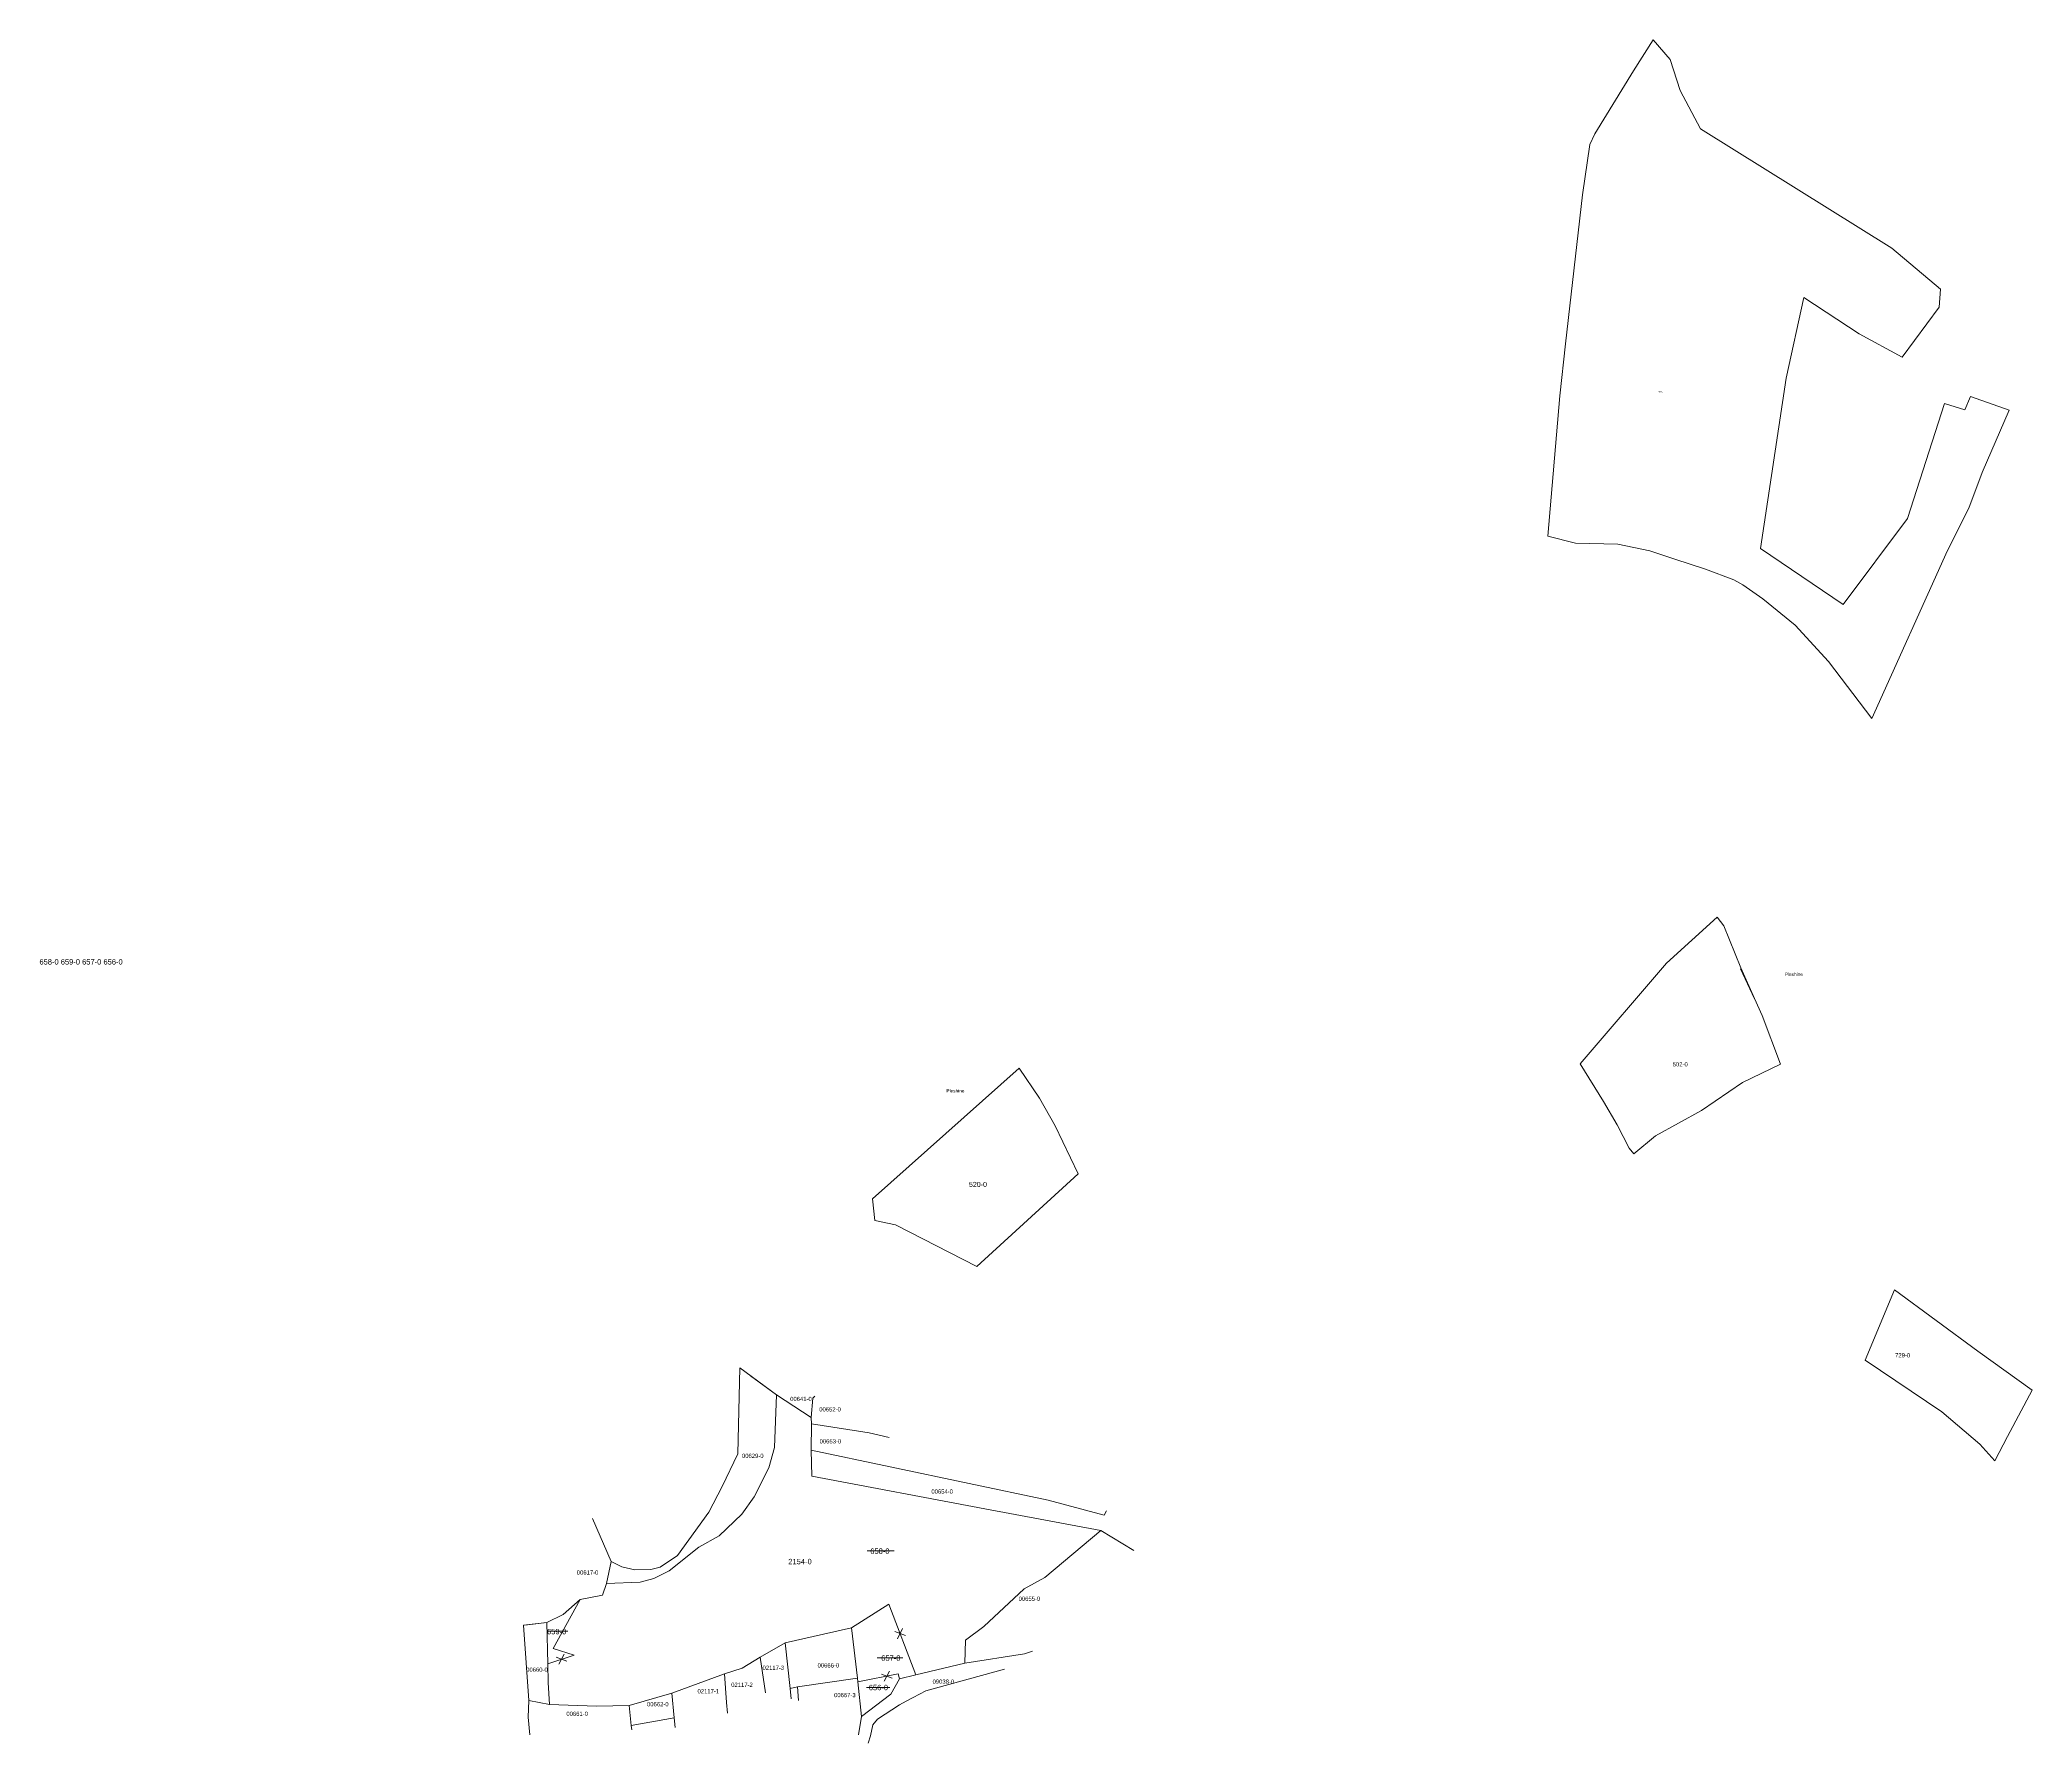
# Model space of a CAD drawing. Header units: metres. Extents: x 7509010 to 7511825, y 4688301 to 4691181.
# Drawn here: x 7509010 to 7510193, y 4689679 to 4690691 of the extents above; entities that cross this region are included whole.
import ezdxf
from ezdxf.enums import TextEntityAlignment as Align

# ---------------------------------------------------------------- set-up
doc = ezdxf.new("R2010")
doc.units = ezdxf.units.M
doc.layers.get('0').update_dxf_attribs({"lineweight": 0})
for name, color, linetype, lineweight in [('Muri', 33, 'Continuous', 0), ('nr parc fqinj', 8, 'Continuous', 0), ('Nr Parceles Baze', 7, 'Continuous', 0), ('nr te ri bashkimi', 1, 'Continuous', 0), ('parc fqinje', 8, 'Continuous', 0), ('parc re  poligon', 1, 'Continuous', 0), ('Parcela Baze', 7, 'Continuous', 0)]:
    doc.layers.add(name, color=color, linetype=linetype, lineweight=lineweight)
doc.styles.get("Standard").update_dxf_attribs({"font": 'arial.ttf'})

# ---------------------------------------------------------------- blocks, each defined once
blk = doc.blocks.new('ACMAP_ANN_TEMPLATE_PIN-SUN')
blk.add_attdef('PIN', text='', height=2).set_placement((366708.2, 310584.2), align=Align.MIDDLE)

msp = doc.modelspace()

# ---------------------------------------------------------------- linework, layer by layer
at = {"layer": 'Muri', "elevation": 652, "flags": 128}
msp.add_lwpolyline([(7510028, 4690121.5), (7510019.7, 4690139.4)], dxfattribs=at)
at = {"layer": 'parc fqinje'}
for points in [[(7509346.1, 4689774.2), (7509348.8, 4689787.4), (7509355.3, 4689784.2), (7509362.9, 4689782.3), (7509372.4, 4689782.6), (7509378, 4689783.9), (7509388.3, 4689791), (7509395.1, 4689800.2), (7509407, 4689816.7), (7509414.8, 4689831.8), (7509424.1, 4689851.2), (7509425.4, 4689902.4), (7509447, 4689886.4), (7509446, 4689855), (7509442.5, 4689842.9), (7509433.8, 4689825.8), (7509426.5, 4689815.5), (7509413, 4689802.5), (7509400.9, 4689795.8), (7509383.4, 4689781.8), (7509374.3, 4689777.2), (7509366.1, 4689775), (7509346.1, 4689774.2)], [(7509299.9, 4689704.7), (7509296.9, 4689749.5), (7509310.6, 4689751.2), (7509311.2, 4689726.6), (7509311.5, 4689715.5), (7509312.3, 4689702.4), (7509299.9, 4689704.7)], [(7509491.7, 4689747.9), (7509495.2, 4689718), (7509459.5, 4689712.8), (7509455.2, 4689712), (7509452.2, 4689739.1), (7509491.7, 4689747.9)], [(7509359.5, 4689701.9), (7509384.9, 4689709.1), (7509386.3, 4689694.4), (7509360.8, 4689689.9), (7509359.5, 4689701.9)]]:
    msp.add_lwpolyline(points, close=True, dxfattribs=at)
for points in [[(7509469.8, 4689885.5), (7509468.7, 4689884.3), (7509467.6, 4689872.9), (7509447, 4689886.4), (7509431.7, 4689897.7)], [(7509514.1, 4689861), (7509502.2, 4689863.8), (7509467.8, 4689869.1), (7509467.6, 4689872.9), (7509468.7, 4689884.3), (7509469.8, 4689885.5)], [(7509659.4, 4689793.9), (7509639.8, 4689805.8), (7509570.9, 4689818.6), (7509468, 4689838), (7509467.6, 4689853.5), (7509608.5, 4689823.7), (7509641.8, 4689814.9), (7509643, 4689817.4)], [(7509337.9, 4689812.9), (7509348.8, 4689787.4), (7509346.1, 4689774.2), (7509343.7, 4689767.3), (7509330.5, 4689764.8), (7509320.4, 4689755.9), (7509310.6, 4689751.2), (7509297.7, 4689749.6)], [(7509599.1, 4689734.1), (7509594.4, 4689732.4), (7509559, 4689726.9), (7509559.4, 4689740.6), (7509570.2, 4689748.7), (7509594.1, 4689771.1), (7509606.5, 4689777.9), (7509639.8, 4689805.8), (7509659.4, 4689793.9)], [(7509440.6, 4689709.4), (7509437.3, 4689730.6), (7509452.2, 4689739.1), (7509455.2, 4689712), (7509455.8, 4689705.8)], [(7509495.8, 4689684.3), (7509497.5, 4689695.3), (7509515.1, 4689708.5), (7509520.2, 4689717.7), (7509529.8, 4689720.1), (7509559, 4689726.9), (7509594.4, 4689732.4), (7509599.1, 4689734.1)], [(7509387, 4689688.7), (7509386.3, 4689694.4), (7509384.9, 4689709.1), (7509416.2, 4689720.6), (7509417.3, 4689703.6), (7509418, 4689697.3)], [(7509418, 4689697.3), (7509417.3, 4689703.6), (7509416.2, 4689720.6), (7509426.8, 4689724), (7509437.3, 4689730.6), (7509440.6, 4689709.4)], [(7509582.6, 4689723.4), (7509535.8, 4689710.6), (7509532, 4689708.6), (7509528.2, 4689706.6), (7509524.1, 4689704.4), (7509520.1, 4689702.3), (7509507.1, 4689693.6), (7509504.4, 4689690.4), (7509502.9, 4689683.8), (7509501.6, 4689679.4)], [(7509460.2, 4689704.8), (7509459.5, 4689712.8), (7509495.2, 4689718), (7509495.5, 4689715.8), (7509497.5, 4689695.3), (7509495.8, 4689684.3)], [(7509300.5, 4689684.3), (7509299.6, 4689694.8), (7509299.9, 4689704.7), (7509312.3, 4689702.4), (7509340.2, 4689701.4), (7509359.5, 4689701.9), (7509360.8, 4689689.9), (7509361.1, 4689687.4)]]:
    msp.add_lwpolyline(points, dxfattribs=at)
at = {"layer": 'parc re  poligon'}
msp.add_lwpolyline([(7509495.5, 4689715.8), (7509495.2, 4689718), (7509491.7, 4689747.9), (7509452.2, 4689739.1), (7509437.3, 4689730.6), (7509426.8, 4689724), (7509416.2, 4689720.6), (7509384.9, 4689709.1), (7509359.5, 4689701.9), (7509340.2, 4689701.4), (7509312.3, 4689702.4), (7509311.5, 4689715.5), (7509311.2, 4689726.6), (7509310.6, 4689751.2), (7509320.4, 4689755.9), (7509330.5, 4689764.8), (7509343.7, 4689767.3), (7509346.1, 4689774.2), (7509366.1, 4689775), (7509374.3, 4689777.2), (7509383.4, 4689781.8), (7509400.9, 4689795.8), (7509413, 4689802.5), (7509426.5, 4689815.5), (7509433.8, 4689825.8), (7509442.5, 4689842.9), (7509446, 4689855), (7509447, 4689886.4), (7509467.6, 4689872.9), (7509467.8, 4689869.1), (7509467.6, 4689853.5), (7509468, 4689838), (7509570.9, 4689818.6), (7509639.8, 4689805.8), (7509606.5, 4689777.9), (7509594.1, 4689771.1), (7509570.2, 4689748.7), (7509559.4, 4689740.6), (7509559, 4689726.9), (7509529.8, 4689720.1), (7509520.2, 4689717.7), (7509515.1, 4689708.5), (7509497.5, 4689695.3)], close=True, dxfattribs=at)
at = {"layer": 'parc re  poligon', "flags": 128}
for points in [[(7509501, 4689793.6), (7509517, 4689793.6)], [(7509310.9, 4689746), (7509323.2, 4689746)], [(7509523.7, 4689743.3), (7509517.3, 4689745.7)], [(7509518.9, 4689741.4), (7509522, 4689747.5)], [(7509317.9, 4689726.3), (7509321, 4689732.3)], [(7509322.6, 4689728.1), (7509316.2, 4689730.5)], [(7509506.9, 4689730.2), (7509522.1, 4689730.2)], [(7509515.8, 4689718.1), (7509509.4, 4689720.5)], [(7509511.1, 4689716.2), (7509514.2, 4689722.3)], [(7509500.5, 4689712.5), (7509514.5, 4689712.5)]]:
    msp.add_lwpolyline(points, dxfattribs=at)
at = {"layer": 'Parcela Baze'}
for points in [[(7509933.2, 4690635.2), (7509956.2, 4690672.7), (7509967.8, 4690691.1), (7509977.8, 4690679.5), (7509983.8, 4690661), (7509996, 4690638.3), (7510109.6, 4690567.3), (7510138.5, 4690543), (7510137.7, 4690532.4), (7510115.6, 4690502.7), (7510090.1, 4690516.6), (7510057.3, 4690538.1), (7510046.7, 4690490.1), (7510031.6, 4690389.1), (7510080.6, 4690355.8), (7510118.8, 4690406.8), (7510140.9, 4690475.1), (7510153, 4690471.4), (7510156.3, 4690479.2), (7510179.2, 4690471.1), (7510163.2, 4690434.1), (7510155.2, 4690412.9), (7510142.7, 4690387.9), (7510097.7, 4690288), (7510071.9, 4690321.9), (7510052.1, 4690343.4), (7510033, 4690359.1), (7510021, 4690367.5), (7510015.7, 4690370.3), (7509998.9, 4690376.7), (7509980.7, 4690382.6), (7509965.8, 4690387.6), (7509946.8, 4690391.5), (7509921.6, 4690392.1), (7509905.3, 4690396.3), (7509912.3, 4690479.7), (7509915.8, 4690510.6), (7509925.9, 4690599), (7509930.1, 4690629), (7509933.2, 4690635.2)], [(7509946.4, 4690046.7), (7509938.3, 4690060.5), (7509924.4, 4690083), (7509975.8, 4690142.7), (7510005.9, 4690170.1), (7510009.7, 4690164.8), (7510019.8, 4690140), (7510028, 4690121.7), (7510032.6, 4690111.6), (7510043.5, 4690082.8), (7510020.9, 4690071.8), (7509996.4, 4690055.3), (7509969.1, 4690040.2), (7509956.4, 4690029.5), (7509953.5, 4690032.8), (7509946.4, 4690046.7)], [(7509626.2, 4690017.6), (7509566, 4689962.5), (7509517.7, 4689987.3), (7509505.5, 4689989.8), (7509504.1, 4690002.8), (7509591.2, 4690080.3), (7509603.4, 4690062.5), (7509612.6, 4690046.1), (7509626.2, 4690017.6)], [(7510160.6, 4689912.2), (7510192.9, 4689889.2), (7510178.2, 4689861.5), (7510170.7, 4689847.2), (7510161.9, 4689857), (7510139.3, 4689876.3), (7510093.7, 4689907), (7510111.1, 4689948.7), (7510160.6, 4689912.2)], [(7509311.2, 4689726.6), (7509326.9, 4689731.8), (7509314.5, 4689735.6), (7509330.5, 4689764.8), (7509343.7, 4689767.3), (7509346.1, 4689774.2), (7509366.1, 4689775), (7509374.3, 4689777.2), (7509383.4, 4689781.8), (7509400.9, 4689795.8), (7509413, 4689802.5), (7509426.5, 4689815.5), (7509433.8, 4689825.8), (7509442.5, 4689842.9), (7509446, 4689855), (7509447, 4689886.4), (7509467.6, 4689872.9), (7509467.8, 4689869.1), (7509467.6, 4689853.5), (7509468, 4689838), (7509570.9, 4689818.6), (7509639.8, 4689805.8), (7509606.5, 4689777.9), (7509594.1, 4689771.1), (7509570.2, 4689748.7), (7509559.4, 4689740.6), (7509559, 4689726.9), (7509529.8, 4689720.1), (7509513.8, 4689761.9), (7509491.7, 4689747.9), (7509452.2, 4689739.1), (7509437.3, 4689730.6), (7509426.8, 4689724), (7509416.2, 4689720.6), (7509384.9, 4689709.1), (7509359.5, 4689701.9), (7509340.2, 4689701.4), (7509312.3, 4689702.4), (7509311.5, 4689715.5), (7509311.2, 4689726.6)], [(7509320.4, 4689755.9), (7509330.5, 4689764.8), (7509314.5, 4689735.6), (7509326.9, 4689731.8), (7509311.2, 4689726.6), (7509310.6, 4689751.2), (7509320.4, 4689755.9)], [(7509520.2, 4689717.7), (7509519.4, 4689720.7), (7509495.5, 4689715.8), (7509495.2, 4689718), (7509491.7, 4689747.9), (7509513.8, 4689761.9), (7509529.8, 4689720.1), (7509520.2, 4689717.7)], [(7509515.1, 4689708.5), (7509497.5, 4689695.3), (7509495.5, 4689715.8), (7509519.4, 4689720.7), (7509520.2, 4689717.7), (7509515.1, 4689708.5)]]:
    msp.add_lwpolyline(points, dxfattribs=at)

# ---------------------------------------------------------------- block references
at = {"layer": 'nr parc fqinj'}
ref = msp.add_blockref('ACMAP_ANN_TEMPLATE_PIN-SUN', (7142753.4, 4379299.8), dxfattribs=at)
ref.add_attrib('PIN', '00641-0', dxfattribs={"layer": '0', "height": 2.5}).set_placement((7509461.6, 4689883.9), align=Align.MIDDLE)
ref = msp.add_blockref('ACMAP_ANN_TEMPLATE_PIN-SUN', (7142770.7, 4379293.5), dxfattribs=at)
ref.add_attrib('PIN', '00652-0', dxfattribs={"layer": '0', "height": 2.5}).set_placement((7509478.9, 4689877.7), align=Align.MIDDLE)
ref = msp.add_blockref('ACMAP_ANN_TEMPLATE_PIN-SUN', (7142724.8, 4379265.9), dxfattribs=at)
ref.add_attrib('PIN', '00629-0', dxfattribs={"layer": '0', "height": 2.5}).set_placement((7509433, 4689850.1), align=Align.MIDDLE)
ref = msp.add_blockref('ACMAP_ANN_TEMPLATE_PIN-SUN', (7142770.9, 4379274.5), dxfattribs=at)
ref.add_attrib('PIN', '00653-0', dxfattribs={"layer": '0', "height": 2.5}).set_placement((7509479.1, 4689858.7), align=Align.MIDDLE)
ref = msp.add_blockref('ACMAP_ANN_TEMPLATE_PIN-SUN', (7142837.3, 4379244.7), dxfattribs=at)
ref.add_attrib('PIN', '00654-0', dxfattribs={"layer": '0', "height": 2.5}).set_placement((7509545.5, 4689828.9), align=Align.MIDDLE)
ref = msp.add_blockref('ACMAP_ANN_TEMPLATE_PIN-SUN', (7142626.7, 4379196.6), dxfattribs=at)
ref.add_attrib('PIN', '00617-0', dxfattribs={"layer": '0', "height": 2.5}).set_placement((7509334.9, 4689780.8), align=Align.MIDDLE)
ref = msp.add_blockref('ACMAP_ANN_TEMPLATE_PIN-SUN', (7142889.1, 4379181), dxfattribs=at)
ref.add_attrib('PIN', '00655-0', dxfattribs={"layer": '0', "height": 2.5}).set_placement((7509597.3, 4689765.2), align=Align.MIDDLE)
ref = msp.add_blockref('ACMAP_ANN_TEMPLATE_PIN-SUN', (7142596.6, 4379139), dxfattribs=at)
ref.add_attrib('PIN', '00660-0', dxfattribs={"layer": '0', "height": 2.5}).set_placement((7509304.8, 4689723.1), align=Align.MIDDLE)
ref = msp.add_blockref('ACMAP_ANN_TEMPLATE_PIN-SUN', (7142737, 4379140.1), dxfattribs=at)
ref.add_attrib('PIN', '02117-3', dxfattribs={"layer": '0', "height": 2.5}).set_placement((7509445.2, 4689724.2), align=Align.MIDDLE)
ref = msp.add_blockref('ACMAP_ANN_TEMPLATE_PIN-SUN', (7142769.7, 4379141.5), dxfattribs=at)
ref.add_attrib('PIN', '00666-0', dxfattribs={"layer": '0', "height": 2.5}).set_placement((7509477.9, 4689725.6), align=Align.MIDDLE)
ref = msp.add_blockref('ACMAP_ANN_TEMPLATE_PIN-SUN', (7142698.4, 4379126.1), dxfattribs=at)
ref.add_attrib('PIN', '02117-1', dxfattribs={"layer": '0', "height": 2.5}).set_placement((7509406.6, 4689710.3), align=Align.MIDDLE)
ref = msp.add_blockref('ACMAP_ANN_TEMPLATE_PIN-SUN', (7142718.4, 4379129.9), dxfattribs=at)
ref.add_attrib('PIN', '02117-2', dxfattribs={"layer": '0', "height": 2.5}).set_placement((7509426.6, 4689714.1), align=Align.MIDDLE)
ref = msp.add_blockref('ACMAP_ANN_TEMPLATE_PIN-SUN', (7142779.5, 4379123.8), dxfattribs=at)
ref.add_attrib('PIN', '00667-3', dxfattribs={"layer": '0', "height": 2.5}).set_placement((7509487.7, 4689708), align=Align.MIDDLE)
ref = msp.add_blockref('ACMAP_ANN_TEMPLATE_PIN-SUN', (7142837.9, 4379131.8), dxfattribs=at)
ref.add_attrib('PIN', '09038-0', dxfattribs={"layer": '0', "height": 2.5}).set_placement((7509546.2, 4689716), align=Align.MIDDLE)
ref = msp.add_blockref('ACMAP_ANN_TEMPLATE_PIN-SUN', (7142620.4, 4379112.7), dxfattribs=at)
ref.add_attrib('PIN', '00661-0', dxfattribs={"layer": '0', "height": 2.5}).set_placement((7509328.7, 4689696.9), align=Align.MIDDLE)
ref = msp.add_blockref('ACMAP_ANN_TEMPLATE_PIN-SUN', (7142668.4, 4379118.5), dxfattribs=at)
ref.add_attrib('PIN', '00662-0', dxfattribs={"layer": '0', "height": 2.5}).set_placement((7509376.6, 4689702.6), align=Align.MIDDLE)

# ---------------------------------------------------------------- texts
at = {"layer": 'Nr Parceles Baze'}
for s, height, p in [('484-0', 0.8, (7509970.9, 4690481.8)), ('Pleshine', 2, (7510046, 4690135.1)), ('502-0', 2.5, (7509979.4, 4690081.4)), ('Pleshine', 2, (7509548, 4690065.9)), ('520-0', 3, (7509561.4, 4690009.8)), ('729-0', 2.5, (7510111.5, 4689908.6)), ('658-0', 3.2, (7509502.8, 4689791.9)), ('659-0', 3.2, (7509310.8, 4689744.1)), ('657-0', 3.2, (7509509.3, 4689728.4)), ('656-0', 3.2, (7509501.9, 4689710.9))]:
    msp.add_text(s, height=height, dxfattribs=at).set_placement(p)
at = {"layer": 'Nr Parceles Baze', "insert": (7509009.3, 4690145.1), "char_height": 3.2, "width": 209.877, "attachment_point": 1}
msp.add_mtext('658-0 659-0 657-0 656-0', dxfattribs=at)
at = {"layer": 'nr te ri bashkimi'}
msp.add_text('2154-0', height=3.2, dxfattribs=at).set_placement((7509454.1, 4689785.7))

doc.saveas('drawing.dxf')
